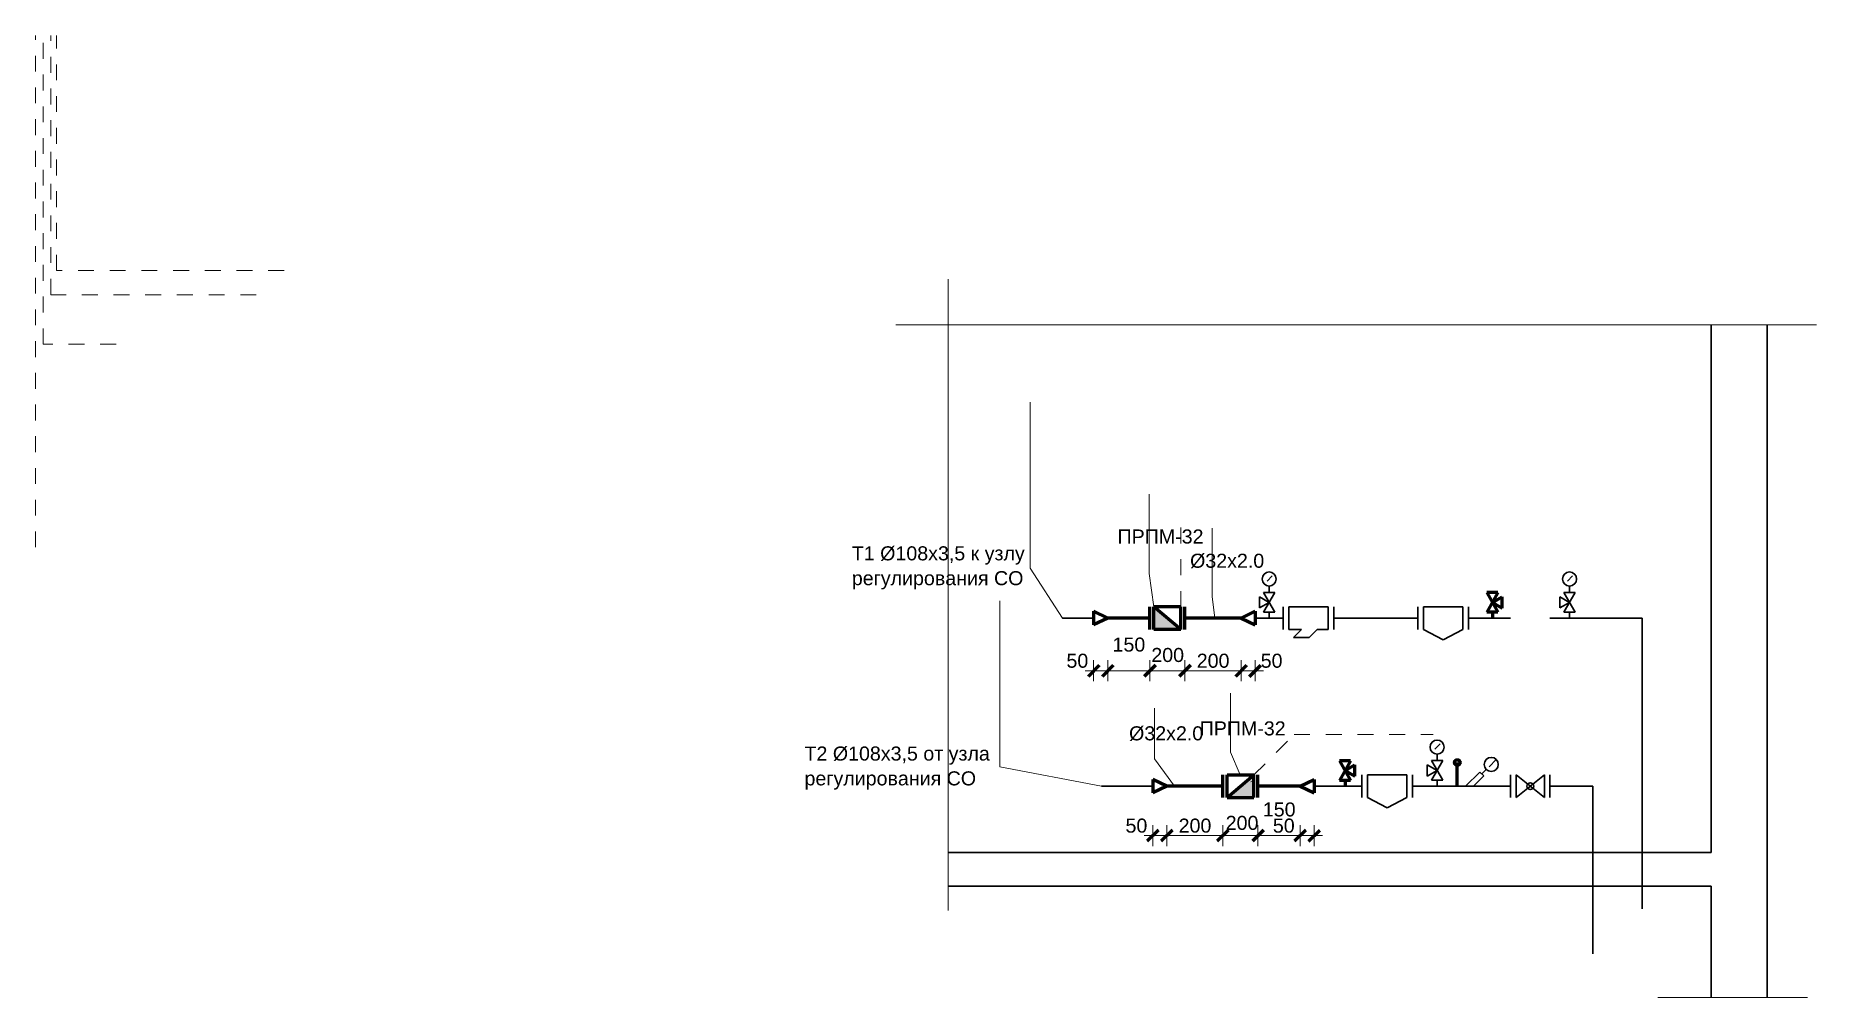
# Model space of a CAD drawing. Header units: millimetres. Extents: x 5807 to 30288, y -40917 to 2953.
# Drawn here: x 16630 to 22973, y -26949 to -23526 of the extents above; entities that cross this region are included whole.
import ezdxf

# ---------------------------------------------------------------- set-up
doc = ezdxf.new("R2010")
doc.units = ezdxf.units.MM
doc.header["$MEASUREMENT"] = 0
doc.linetypes.add('Штриховая', pattern=[112.888889, 56.444445, -56.444445])
for name, color, linetype, lineweight in [('0_Ном._пера__1', 7, 'Continuous', 15), ('0_Ном._пера__21', 7, 'Continuous', 30), ('0_Ном._пера__41', 7, 'Continuous', 60), ('2D - Общий_Ном._пера__1', 7, 'Continuous', 15), ('Аннотация - Текст_Ном._пера__1', 7, 'Continuous', 15), ('Размер - Общий_Ном._пера__1', 7, 'Continuous', 15), ('Размер - Общий_Ном._пера__21', 7, 'Continuous', 30), ('Размер - Общий_Ном._пера__41', 7, 'Continuous', 60)]:
    doc.layers.add(name, color=color, linetype=linetype, lineweight=lineweight)
doc.layers.add('Размер - Общий', color=7, linetype='Continuous')
doc.styles.add('РЎР“Р•РќР•Р\xa0РР\xa0_РЎРўРР›Р¬_1', font='Helvetica.ttc')
doc.linetypes.add('С изломами', pattern='A,0,[2,test_11.Shx,S=3.135805,R=0,X=0,Y=0],-395.111443,0', length=395.111443)
doc.dimstyles.new('СГЕНЕРИР_СТИЛЬ__4', dxfattribs={"dimtxt": 50, "dimasz": 38, "dimexe": 0.18, "dimexo": 1500, "dimgap": 0, "dimtad": 1, "dimtih": 1, "dimtoh": 1, "dimdec": 0, "dimzin": 0, "dimdsep": 46, "dimtxsty": 'РЎР“Р•РќР•Р\xa0РР\xa0_РЎРўРР›Р¬_1', "dimblk": 'ARROWHEAD_6', "dimblk1": 'ARROWHEAD_6', "dimblk2": 'ARROWHEAD_6', "dimcen": 0.09, "dimclrd": 7, "dimclre": 7, "dimclrt": 7, "dimazin": 0, "dimtfac": 1, "dimtdec": 4, "dimtmove": 0, "dimatfit": 3, "dimfxl": 0, "dimtolj": 1, "dimtzin": 0, "dimarcsym": 0})
doc.dimstyles.new('СГЕНЕРИР_СТИЛЬ__5', dxfattribs={"dimtxt": 50, "dimasz": 38, "dimexe": 0.18, "dimexo": 1500, "dimgap": 0, "dimtad": 1, "dimtih": 1, "dimtoh": 1, "dimdec": 0, "dimzin": 0, "dimdsep": 46, "dimtxsty": 'РЎР“Р•РќР•Р\xa0РР\xa0_РЎРўРР›Р¬_1', "dimblk": 'ARROWHEAD_6', "dimblk1": 'ARROWHEAD_6', "dimblk2": 'ARROWHEAD_6', "dimcen": 0.09, "dimclrd": 7, "dimclre": 7, "dimclrt": 7, "dimazin": 0, "dimtfac": 1, "dimtdec": 4, "dimtmove": 2, "dimatfit": 3, "dimfxl": 0, "dimtolj": 1, "dimtzin": 0, "dimarcsym": 0})

msp = doc.modelspace()

# ---------------------------------------------------------------- texts
at = {"layer": 'Аннотация - Текст_Ном._пера__1', "color": 7, "linetype": 'Continuous', "lineweight": 15, "char_height": 50, "attachment_point": 4, "style": 'РЎР“Р•РќР•Р\xa0РР\xa0_РЎРўРР›Р¬_1'}
for s, insert in [('\\A1;{\\pql;\\fHelvetica|b0|i0|c0|p0;\\W1.000000;ПРПМ-32}', (20483.6, -25309.1)), ('\\A1;{\\pql;\\fHelvetica|b0|i0|c0|p0;\\W1.000000;Ø32х2.0}', (20741.9, -25396)), ('\\A1;{\\pql;\\fHelvetica|b0|i0|c0|p0;\\W1.000000;Ø32х2.0}', (20524.6, -26010.3)), ('\\A1;{\\pql;\\fHelvetica|b0|i0|c0|p0;\\W1.000000;ПРПМ-32}', (20776.2, -25992.2))]:
    msp.add_mtext(s, dxfattribs=dict(at, insert=insert))
at = {"layer": 'Аннотация - Текст_Ном._пера__1', "color": 7, "linetype": 'Continuous', "lineweight": 15, "char_height": 50, "attachment_point": 4, "line_spacing_factor": 1.060263, "style": 'РЎР“Р•РќР•Р\xa0РР\xa0_РЎРўРР›Р¬_1'}
for s, insert, width in [('\\A1;{\\pql;\\fHelvetica|b0|i0|c0|p0;\\W1.000000;Т1 Ø108х3,5 к узлу регулирования СО}', (19537.3, -25420.4), 640.679), ('\\A1;{\\pql;\\fHelvetica|b0|i0|c0|p0;\\W1.000000;Т2 Ø108х3,5 от узла регулирования СО}', (19368.7, -26133), 698.393)]:
    msp.add_mtext(s, dxfattribs=dict(at, insert=insert, width=width))

# ---------------------------------------------------------------- blocks, each defined once
blk = doc.blocks.new('*D10')
at = {"layer": 'Размер - Общий_Ном._пера__1', "color": 7, "linetype": 'Continuous', "lineweight": 15}
for p, q in [((20398.5, -25824.1), (20398.5, -25749.1)), ((20368.5, -25786.6), (20398.5, -25786.6)), ((20398.5, -25786.6), (20448.5, -25786.6))]:
    blk.add_line(p, q, dxfattribs=at)
at = {"layer": 'Размер - Общий_Ном._пера__41', "color": 7, "linetype": 'Continuous', "lineweight": 60}
for p, q in [((20418.5, -25766.6), (20378.5, -25806.6)), ((20468.5, -25766.6), (20428.5, -25806.6))]:
    blk.add_line(p, q, dxfattribs=at)
at = {"layer": 'Размер - Общий_Ном._пера__21', "color": 7, "lineweight": 30, "insert": (20301.6, -25776.6), "char_height": 50, "attachment_point": 7, "style": 'РЎР“Р•РќР•Р\xa0РР\xa0_РЎРўРР›Р¬_1'}
blk.add_mtext('\\A1;{\\pql;\\fHelvetica|b0|i0|c0|p0;\\W1.000000;50}', dxfattribs=at)
blk = doc.blocks.new('ARROWHEAD_6')
at = {"color": 0, "linetype": 'Continuous', "lineweight": 0}
for p, q in [((0, 0), (-1, 0)), ((-0.5, -0.5), (0.5, 0.5))]:
    blk.add_line(p, q, dxfattribs=at)
blk = doc.blocks.new('*D11')
at = {"layer": 'Размер - Общий_Ном._пера__1', "color": 7, "linetype": 'Continuous', "lineweight": 15}
for p, q in [((20448.5, -25824.1), (20448.5, -25749.1)), ((20398.5, -25786.6), (20448.5, -25786.6)), ((20448.5, -25786.6), (20598.5, -25786.6))]:
    blk.add_line(p, q, dxfattribs=at)
at = {"layer": 'Размер - Общий_Ном._пера__41', "color": 7, "linetype": 'Continuous', "lineweight": 60}
for p, q in [((20468.5, -25766.6), (20428.5, -25806.6)), ((20618.5, -25766.6), (20578.5, -25806.6))]:
    blk.add_line(p, q, dxfattribs=at)
at = {"layer": 'Размер - Общий_Ном._пера__21', "color": 7, "lineweight": 30, "insert": (20465.8, -25719.1), "char_height": 50, "attachment_point": 7, "style": 'РЎР“Р•РќР•Р\xa0РР\xa0_РЎРўРР›Р¬_1'}
blk.add_mtext('\\A1;{\\pql;\\fHelvetica|b0|i0|c0|p0;\\W1.000000;150}', dxfattribs=at)
blk = doc.blocks.new('*D12')
at = {"layer": 'Размер - Общий_Ном._пера__1', "color": 7, "linetype": 'Continuous', "lineweight": 15}
for p, q in [((20598.5, -25824.1), (20598.5, -25749.1)), ((20448.5, -25786.6), (20598.5, -25786.6)), ((20598.5, -25786.6), (20723.4, -25786.6))]:
    blk.add_line(p, q, dxfattribs=at)
at = {"layer": 'Размер - Общий_Ном._пера__41', "color": 7, "linetype": 'Continuous', "lineweight": 60}
for p, q in [((20618.5, -25766.6), (20578.5, -25806.6)), ((20743.4, -25766.6), (20703.4, -25806.6))]:
    blk.add_line(p, q, dxfattribs=at)
at = {"layer": 'Размер - Общий_Ном._пера__21', "color": 7, "lineweight": 30, "insert": (20603.9, -25756.2), "char_height": 50, "attachment_point": 7, "style": 'РЎР“Р•РќР•Р\xa0РР\xa0_РЎРўРР›Р¬_1'}
blk.add_mtext('\\A1;{\\pql;\\fHelvetica|b0|i0|c0|p0;\\W1.000000;200}', dxfattribs=at)
blk = doc.blocks.new('*D13')
at = {"layer": 'Размер - Общий_Ном._пера__1', "color": 7, "linetype": 'Continuous', "lineweight": 15}
for p, q in [((20723.4, -25824.1), (20723.4, -25749.1)), ((20598.5, -25786.6), (20723.4, -25786.6)), ((20723.4, -25786.6), (20923.4, -25786.6))]:
    blk.add_line(p, q, dxfattribs=at)
at = {"layer": 'Размер - Общий_Ном._пера__41', "color": 7, "linetype": 'Continuous', "lineweight": 60}
for p, q in [((20743.4, -25766.6), (20703.4, -25806.6)), ((20943.4, -25766.6), (20903.4, -25806.6))]:
    blk.add_line(p, q, dxfattribs=at)
at = {"layer": 'Размер - Общий_Ном._пера__21', "color": 7, "lineweight": 30, "insert": (20765.7, -25776.6), "char_height": 50, "attachment_point": 7, "style": 'РЎР“Р•РќР•Р\xa0РР\xa0_РЎРўРР›Р¬_1'}
blk.add_mtext('\\A1;{\\pql;\\fHelvetica|b0|i0|c0|p0;\\W1.000000;200}', dxfattribs=at)
blk = doc.blocks.new('*D14')
at = {"layer": 'Размер - Общий_Ном._пера__1', "color": 7, "linetype": 'Continuous', "lineweight": 15}
for p, q in [((20923.4, -25824.1), (20923.4, -25749.1)), ((20973.4, -25824.1), (20973.4, -25749.1)), ((20723.4, -25786.6), (20923.4, -25786.6)), ((20923.4, -25786.6), (20973.4, -25786.6)), ((20973.4, -25786.6), (21003.4, -25786.6))]:
    blk.add_line(p, q, dxfattribs=at)
at = {"layer": 'Размер - Общий_Ном._пера__41', "color": 7, "linetype": 'Continuous', "lineweight": 60}
for p, q in [((20943.4, -25766.6), (20903.4, -25806.6)), ((20953.4, -25806.6), (20993.4, -25766.6))]:
    blk.add_line(p, q, dxfattribs=at)
at = {"layer": 'Размер - Общий_Ном._пера__21', "color": 7, "lineweight": 30, "insert": (20993.4, -25776.6), "char_height": 50, "attachment_point": 7, "style": 'РЎР“Р•РќР•Р\xa0РР\xa0_РЎРўРР›Р¬_1'}
blk.add_mtext('\\A1;{\\pql;\\fHelvetica|b0|i0|c0|p0;\\W1.000000;50}', dxfattribs=at)
blk = doc.blocks.new('*D15')
at = {"layer": 'Размер - Общий_Ном._пера__1', "color": 7, "linetype": 'Continuous', "lineweight": 15}
for p, q in [((20578.9, -26373.5), (20608.9, -26373.5)), ((20608.9, -26411), (20608.9, -26336)), ((20608.9, -26373.5), (20658.9, -26373.5))]:
    blk.add_line(p, q, dxfattribs=at)
at = {"layer": 'Размер - Общий_Ном._пера__41', "color": 7, "linetype": 'Continuous', "lineweight": 60}
for p, q in [((20628.9, -26353.5), (20588.9, -26393.5)), ((20678.9, -26353.5), (20638.9, -26393.5))]:
    blk.add_line(p, q, dxfattribs=at)
at = {"layer": 'Размер - Общий_Ном._пера__21', "color": 7, "lineweight": 30, "insert": (20512, -26363.5), "char_height": 50, "attachment_point": 7, "style": 'РЎР“Р•РќР•Р\xa0РР\xa0_РЎРўРР›Р¬_1'}
blk.add_mtext('\\A1;{\\pql;\\fHelvetica|b0|i0|c0|p0;\\W1.000000;50}', dxfattribs=at)
blk = doc.blocks.new('*D16')
at = {"layer": 'Размер - Общий_Ном._пера__1', "color": 7, "linetype": 'Continuous', "lineweight": 15}
for p, q in [((20608.9, -26373.5), (20658.9, -26373.5)), ((20658.9, -26411), (20658.9, -26336)), ((20658.9, -26373.5), (20858.9, -26373.5))]:
    blk.add_line(p, q, dxfattribs=at)
at = {"layer": 'Размер - Общий_Ном._пера__41', "color": 7, "linetype": 'Continuous', "lineweight": 60}
for p, q in [((20678.9, -26353.5), (20638.9, -26393.5)), ((20878.9, -26353.5), (20838.9, -26393.5))]:
    blk.add_line(p, q, dxfattribs=at)
at = {"layer": 'Размер - Общий_Ном._пера__21', "color": 7, "lineweight": 30, "insert": (20701.2, -26363.5), "char_height": 50, "attachment_point": 7, "style": 'РЎР“Р•РќР•Р\xa0РР\xa0_РЎРўРР›Р¬_1'}
blk.add_mtext('\\A1;{\\pql;\\fHelvetica|b0|i0|c0|p0;\\W1.000000;200}', dxfattribs=at)
blk = doc.blocks.new('*D17')
at = {"layer": 'Размер - Общий_Ном._пера__1', "color": 7, "linetype": 'Continuous', "lineweight": 15}
for p, q in [((20658.9, -26373.5), (20858.9, -26373.5)), ((20858.9, -26411), (20858.9, -26336)), ((20858.9, -26373.5), (20983.8, -26373.5))]:
    blk.add_line(p, q, dxfattribs=at)
at = {"layer": 'Размер - Общий_Ном._пера__41', "color": 7, "linetype": 'Continuous', "lineweight": 60}
for p, q in [((20878.9, -26353.5), (20838.9, -26393.5)), ((21003.8, -26353.5), (20963.8, -26393.5))]:
    blk.add_line(p, q, dxfattribs=at)
at = {"layer": 'Размер - Общий_Ном._пера__21', "color": 7, "lineweight": 30, "insert": (20868.7, -26353.8), "char_height": 50, "attachment_point": 7, "style": 'РЎР“Р•РќР•Р\xa0РР\xa0_РЎРўРР›Р¬_1'}
blk.add_mtext('\\A1;{\\pql;\\fHelvetica|b0|i0|c0|p0;\\W1.000000;200}', dxfattribs=at)
blk = doc.blocks.new('*D18')
at = {"layer": 'Размер - Общий_Ном._пера__1', "color": 7, "linetype": 'Continuous', "lineweight": 15}
for p, q in [((20858.9, -26373.5), (20983.8, -26373.5)), ((20983.8, -26411), (20983.8, -26336)), ((20983.8, -26373.5), (21133.8, -26373.5))]:
    blk.add_line(p, q, dxfattribs=at)
at = {"layer": 'Размер - Общий_Ном._пера__41', "color": 7, "linetype": 'Continuous', "lineweight": 60}
for p, q in [((21003.8, -26353.5), (20963.8, -26393.5)), ((21153.8, -26353.5), (21113.8, -26393.5))]:
    blk.add_line(p, q, dxfattribs=at)
at = {"layer": 'Размер - Общий_Ном._пера__21', "color": 7, "lineweight": 30, "char_height": 50, "attachment_point": 7, "style": 'РЎР“Р•РќР•Р\xa0РР\xa0_РЎРўРР›Р¬_1'}
for s, insert in [('\\A1;{\\pql;\\fHelvetica|b0|i0|c0|p0;\\W1.000000;150}', (21001.1, -26306)), ('\\A1;{\\pql;\\fHelvetica|b0|i0|c0|p0;\\W1.000000;50}', (21036.8, -26363.5))]:
    blk.add_mtext(s, dxfattribs=dict(at, insert=insert))
blk = doc.blocks.new('*D19')
at = {"layer": 'Размер - Общий_Ном._пера__1', "color": 7, "linetype": 'Continuous', "lineweight": 15}
for p, q in [((20983.8, -26373.5), (21133.8, -26373.5)), ((21133.8, -26411), (21133.8, -26336)), ((21133.8, -26373.5), (21183.8, -26373.5)), ((21183.8, -26411), (21183.8, -26336)), ((21183.8, -26373.5), (21213.8, -26373.5))]:
    blk.add_line(p, q, dxfattribs=at)
at = {"layer": 'Размер - Общий_Ном._пера__41', "color": 7, "linetype": 'Continuous', "lineweight": 60}
for p, q in [((21153.8, -26353.5), (21113.8, -26393.5)), ((21163.8, -26393.5), (21203.8, -26353.5))]:
    blk.add_line(p, q, dxfattribs=at)

# ---------------------------------------------------------------- dimensions: what is measured, and where the dimension line sits
at = {"layer": 'Размер - Общий', "color": 7, "linetype": 'Continuous', "lineweight": 15}
for base, p1, p2, picture, middle in [((20448.5, -25786.6), (20398.5, -25599.2), (20448.5, -25599.2), '*D10', (20340.8, -25751.6)), ((20923.4, -25786.6), (20723.4, -25599.2), (20923.4, -25599.2), '*D13', (20824.5, -25751.6)), ((20973.4, -25786.6), (20923.4, -25599.2), (20973.4, -25599.2), '*D14', (21032.6, -25751.6)), ((20658.9, -26373.5), (20608.9, -26197.4), (20658.9, -26197.4), '*D15', (20551.2, -26338.5)), ((20858.9, -26373.5), (20658.9, -26197.4), (20858.9, -26197.4), '*D16', (20760.1, -26338.5)), ((21133.8, -26373.5), (20983.8, -26197.4), (21133.8, -26197.4), '*D18', (21059.9, -26281)), ((21183.8, -26373.5), (21133.8, -26197.4), (21183.8, -26197.4), '*D19', (21076.1, -26338.5))]:
    dim = msp.add_linear_dim(base=base, p1=p1, p2=p2, dimstyle='СГЕНЕРИР_СТИЛЬ__4', dxfattribs=at)
    dim.commit()
    dim.dimension.update_dxf_attribs({"geometry": picture, "text_midpoint": middle, "dimtype": 160})
for base, p1, p2, text, dimstyle, picture, middle in [((20598.5, -25786.6), (20448.5, -25599.2), (20598.5, -25599.2), '<MeasuredValue>', 'СГЕНЕРИР_СТИЛЬ__4', '*D11', (20750.1, -25694.1)), ((20723.4, -25786.6), (20598.5, -25599.2), (20723.4, -25599.2), '200', 'СГЕНЕРИР_СТИЛЬ__5', '*D12', (20662.7, -25731.2)), ((20983.8, -26373.5), (20858.9, -26197.4), (20983.8, -26197.4), '200', 'СГЕНЕРИР_СТИЛЬ__5', '*D17', (20927.6, -26328.8))]:
    dim = msp.add_linear_dim(base=base, p1=p1, p2=p2, text=text, dimstyle=dimstyle, dxfattribs=at)
    dim.commit()
    dim.dimension.update_dxf_attribs({"geometry": picture, "text_midpoint": middle, "dimtype": 160})

# ---------------------------------------------------------------- hatches: boundary and pattern name
at = {"layer": '2D - Общий_Ном._пера__1', "linetype": 'Continuous', "lineweight": 15}
for points in [[(20708.5, -25639.2), (20613.4, -25559.2), (20613.4, -25639.2)], [(20873.8, -26237.4), (20968.9, -26157.4), (20968.9, -26237.4)]]:
    msp.add_hatch(color=7, dxfattribs=at).paths.add_polyline_path(points)

# ---------------------------------------------------------------- linework, layer by layer
at = {"layer": '0_Ном._пера__1', "color": 7, "linetype": 'Штриховая', "lineweight": 15}
for p, q in [((16630.3, -25347.3), (16630.3, -23526)), ((16657.5, -24624.4), (16657.5, -23526)), ((16684.2, -24448.1), (16684.2, -23526)), ((16704.8, -24362.1), (16704.8, -23526)), ((17515.3, -24362.1), (16704.8, -24362.1)), ((17416, -24448.1), (16684.2, -24448.1)), ((16917.1, -24624.4), (16657.5, -24624.4)), ((20708.5, -25559.2), (20708.5, -25228.1)), ((20968.9, -26157.4), (21112.5, -26013.8)), ((21112.5, -26013.8), (21607.7, -26013.8))]:
    msp.add_line(p, q, dxfattribs=at)
at = {"layer": '0_Ном._пера__1', "color": 7, "linetype": 'С изломами', "lineweight": 15}
for p, q in [((19880.8, -26639.8), (19880.8, -24393.1)), ((22972.5, -24555.1), (19693.7, -24555.1)), ((22407.7, -26949.1), (22940.6, -26949.1))]:
    msp.add_line(p, q, dxfattribs=at)
at = {"layer": '0_Ном._пера__1', "color": 7, "linetype": 'Continuous', "lineweight": 15}
for p, q in [((20171.9, -25421.9), (20171.9, -24830.8)), ((20596.6, -25157.6), (20596.6, -25440.6)), ((20820.4, -25522.3), (20820.4, -25279)), ((20171.9, -25421.9), (20287.3, -25599.2)), ((20613.4, -25559.2), (20596.6, -25440.6)), ((20064.8, -26128.9), (20064.8, -25537.8)), ((20820.4, -25522.3), (20830.4, -25599.2)), ((20886, -26076.1), (20886, -25866.2)), ((20614.9, -26100), (20614.9, -25920.3)), ((20064.8, -26128.9), (20426.8, -26197.4)), ((20614.9, -26100), (20686.4, -26197.4)), ((20886, -26076.1), (20920.6, -26157.4)), ((20958.1, -26182.5), (20968.9, -26180.1))]:
    msp.add_line(p, q, dxfattribs=at)
at = {"layer": '0_Ном._пера__21', "color": 7, "linetype": 'Continuous', "lineweight": 30}
for p, q in [((22597.2, -24555.1), (22597.2, -26433.2)), ((22797.2, -24555.1), (22797.2, -26949.1)), ((21015.9, -25467.6), (21034.6, -25448.9)), ((21023.6, -25508.1), (21023.6, -25485.1)), ((22085.7, -25467.6), (22104.4, -25448.9)), ((22093.4, -25508.1), (22093.4, -25485.1)), ((21023.6, -25543.1), (20988.6, -25523.1)), ((20988.6, -25563.1), (20988.6, -25523.1)), ((21023.6, -25543.1), (20988.6, -25563.1)), ((21003.6, -25508.1), (21043.6, -25578.1)), ((21043.6, -25508.1), (21003.6, -25578.1)), ((21003.6, -25508.1), (21043.6, -25508.1)), ((21073.8, -25559.2), (21073.8, -25639.2)), ((21093.8, -25559.2), (21233.8, -25559.2)), ((21093.8, -25559.2), (21093.8, -25639.2)), ((21233.8, -25639.2), (21233.8, -25559.2)), ((21253.8, -25639.2), (21253.8, -25559.2)), ((21553.4, -25559.2), (21553.4, -25639.2)), ((21573.4, -25559.2), (21713.4, -25559.2)), ((21573.4, -25559.2), (21573.4, -25639.2)), ((21713.4, -25639.2), (21713.4, -25559.2)), ((21733.4, -25639.2), (21733.4, -25559.2)), ((22093.4, -25543.1), (22058.4, -25523.1)), ((22058.4, -25563.1), (22058.4, -25523.1)), ((22093.4, -25543.1), (22058.4, -25563.1)), ((22073.4, -25508.1), (22113.4, -25578.1)), ((22113.4, -25508.1), (22073.4, -25578.1)), ((22073.4, -25508.1), (22113.4, -25508.1)), ((20398.5, -25599.2), (20287.3, -25599.2)), ((21073.8, -25599.2), (20973.4, -25599.2)), ((21003.6, -25578.1), (21043.6, -25578.1)), ((21023.6, -25578.1), (21023.6, -25599.2)), ((21553.4, -25599.2), (21253.8, -25599.2)), ((21883.7, -25599.2), (21733.4, -25599.2)), ((22351.6, -25599.2), (22023.7, -25599.2)), ((22073.4, -25578.1), (22113.4, -25578.1)), ((22093.4, -25578.1), (22093.4, -25599.2)), ((22351.6, -25599.2), (22351.6, -26633.9)), ((21139.2, -25639.2), (21093.8, -25639.2)), ((21139.2, -25639.2), (21110.4, -25667.9)), ((21165.8, -25667.9), (21110.4, -25667.9)), ((21165.8, -25667.9), (21194.6, -25639.2)), ((21233.8, -25639.2), (21194.6, -25639.2)), ((21573.4, -25639.2), (21643.4, -25676.9)), ((21643.4, -25676.9), (21713.4, -25639.2)), ((21614, -26065.9), (21632.7, -26047.2)), ((21621.7, -26141.4), (21586.7, -26121.4)), ((21586.7, -26161.4), (21586.7, -26121.4)), ((21601.7, -26106.4), (21641.7, -26176.4)), ((21641.7, -26106.4), (21601.7, -26176.4)), ((21601.7, -26106.4), (21641.7, -26106.4)), ((21621.7, -26106.4), (21621.7, -26083.4)), ((21832.4, -26102.5), (21806.7, -26128.2)), ((21353.8, -26157.4), (21353.8, -26237.4)), ((21373.8, -26157.4), (21513.7, -26157.4)), ((21373.8, -26157.4), (21373.8, -26237.4)), ((21513.7, -26237.4), (21513.7, -26157.4)), ((21533.7, -26237.4), (21533.7, -26157.4)), ((21621.7, -26141.4), (21586.7, -26161.4)), ((21601.7, -26176.4), (21641.7, -26176.4)), ((21621.7, -26176.4), (21621.7, -26197.4)), ((21773.7, -26147.1), (21723.4, -26197.4)), ((21751.7, -26197.4), (21787.8, -26161.2)), ((21787.8, -26161.2), (21773.7, -26147.1)), ((21780.8, -26154.1), (21797, -26137.9)), ((21883.7, -26157.4), (21883.7, -26237.4)), ((21903.7, -26157.4), (21903.7, -26237.4)), ((22003.7, -26237.4), (21903.7, -26157.4)), ((21903.7, -26237.4), (22003.7, -26157.4)), ((22003.7, -26237.4), (22003.7, -26157.4)), ((22023.7, -26237.4), (22023.7, -26157.4)), ((20608.9, -26197.4), (20426.8, -26197.4)), ((21353.8, -26197.4), (21183.8, -26197.4)), ((21373.8, -26237.4), (21443.7, -26275.1)), ((21443.7, -26275.1), (21513.7, -26237.4)), ((21883.7, -26197.4), (21533.7, -26197.4)), ((22176.8, -26197.4), (22023.7, -26197.4)), ((22176.8, -26197.4), (22176.8, -26794.7)), ((19880.8, -26433.2), (22597.2, -26433.2)), ((19880.8, -26553.2), (22597.2, -26553.2)), ((22597.2, -26553.2), (22597.2, -26949.1))]:
    msp.add_line(p, q, dxfattribs=at)
for centre, radius in [((21023.6, -25460.1), 25), ((22093.4, -25460.1), 25), ((21621.7, -26058.4), 25), ((21814.7, -26120.2), 25), ((21953.7, -26197.4), 12)]:
    msp.add_circle(centre, radius, dxfattribs=at)
at = {"layer": '0_Ном._пера__41', "color": 7, "linetype": 'Continuous', "lineweight": 60}
for p, q in [((20598.5, -25639.2), (20598.5, -25559.2)), ((20708.5, -25639.2), (20613.4, -25559.2)), ((20613.4, -25639.2), (20613.4, -25559.2)), ((20613.4, -25639.2), (20613.4, -25559.2)), ((20708.5, -25559.2), (20613.4, -25559.2)), ((20708.5, -25639.2), (20708.5, -25559.2)), ((20723.4, -25639.2), (20723.4, -25559.2)), ((21838.5, -25508.5), (21798.5, -25578.5)), ((21798.5, -25508.5), (21838.5, -25578.5)), ((21838.5, -25508.5), (21798.5, -25508.5)), ((21818.5, -25543.5), (21853.5, -25523.5)), ((21818.5, -25543.5), (21853.5, -25563.5)), ((21853.5, -25563.5), (21853.5, -25523.5)), ((20398.5, -25575.1), (20398.5, -25623.2)), ((20448.5, -25599.2), (20398.5, -25575.1)), ((20448.5, -25599.2), (20398.5, -25623.2)), ((20598.5, -25599.2), (20448.5, -25599.2)), ((20923.4, -25599.2), (20723.4, -25599.2)), ((20923.4, -25599.2), (20973.4, -25575.1)), ((20923.4, -25599.2), (20973.4, -25623.2)), ((20973.4, -25575.1), (20973.4, -25623.2)), ((21838.5, -25578.5), (21798.5, -25578.5)), ((21818.5, -25578.5), (21818.5, -25599.2)), ((20708.5, -25639.2), (20613.4, -25639.2)), ((21313.8, -26106.8), (21273.8, -26176.8)), ((21273.8, -26106.8), (21313.8, -26176.8)), ((21313.8, -26106.8), (21273.8, -26106.8)), ((21293.8, -26141.8), (21328.8, -26121.8)), ((21328.8, -26161.8), (21328.8, -26121.8)), ((21693.7, -26197.4), (21693.7, -26113.1)), ((20608.9, -26173.4), (20608.9, -26221.4)), ((20658.9, -26197.4), (20608.9, -26173.4)), ((20858.9, -26237.4), (20858.9, -26157.4)), ((20873.8, -26237.4), (20968.9, -26157.4)), ((20873.8, -26157.4), (20968.9, -26157.4)), ((20873.8, -26237.4), (20873.8, -26157.4)), ((20968.9, -26237.4), (20968.9, -26157.4)), ((20968.9, -26237.4), (20968.9, -26157.4)), ((20983.8, -26237.4), (20983.8, -26157.4)), ((21133.8, -26197.4), (21183.8, -26173.4)), ((21183.8, -26173.4), (21183.8, -26221.4)), ((21313.8, -26176.8), (21273.8, -26176.8)), ((21293.8, -26141.8), (21328.8, -26161.8)), ((21293.8, -26176.8), (21293.8, -26197.4)), ((20658.9, -26197.4), (20608.9, -26221.4)), ((20858.9, -26197.4), (20658.9, -26197.4)), ((20873.8, -26237.4), (20968.9, -26237.4)), ((21133.8, -26197.4), (20983.8, -26197.4)), ((21133.8, -26197.4), (21183.8, -26221.4))]:
    msp.add_line(p, q, dxfattribs=at)
msp.add_circle((21693.7, -26113.1), 10, dxfattribs=at)
at = {"layer": '2D - Общий_Ном._пера__1', "color": 7, "linetype": 'Continuous', "lineweight": 15, "flags": 128}
for points in [[(20708.5, -25639.2), (20613.4, -25559.2), (20613.4, -25639.2)], [(20873.8, -26237.4), (20968.9, -26157.4), (20968.9, -26237.4)]]:
    msp.add_lwpolyline(points, close=True, dxfattribs=at)

msp.set_redraw_order([(e.dxf.handle, doc.entitydb.next_handle()) for e in msp.query("TEXT MTEXT ATTDEF DIMENSION ARC_DIMENSION")])  # texts and dimensions are drawn at this point

doc.saveas('drawing.dxf')
